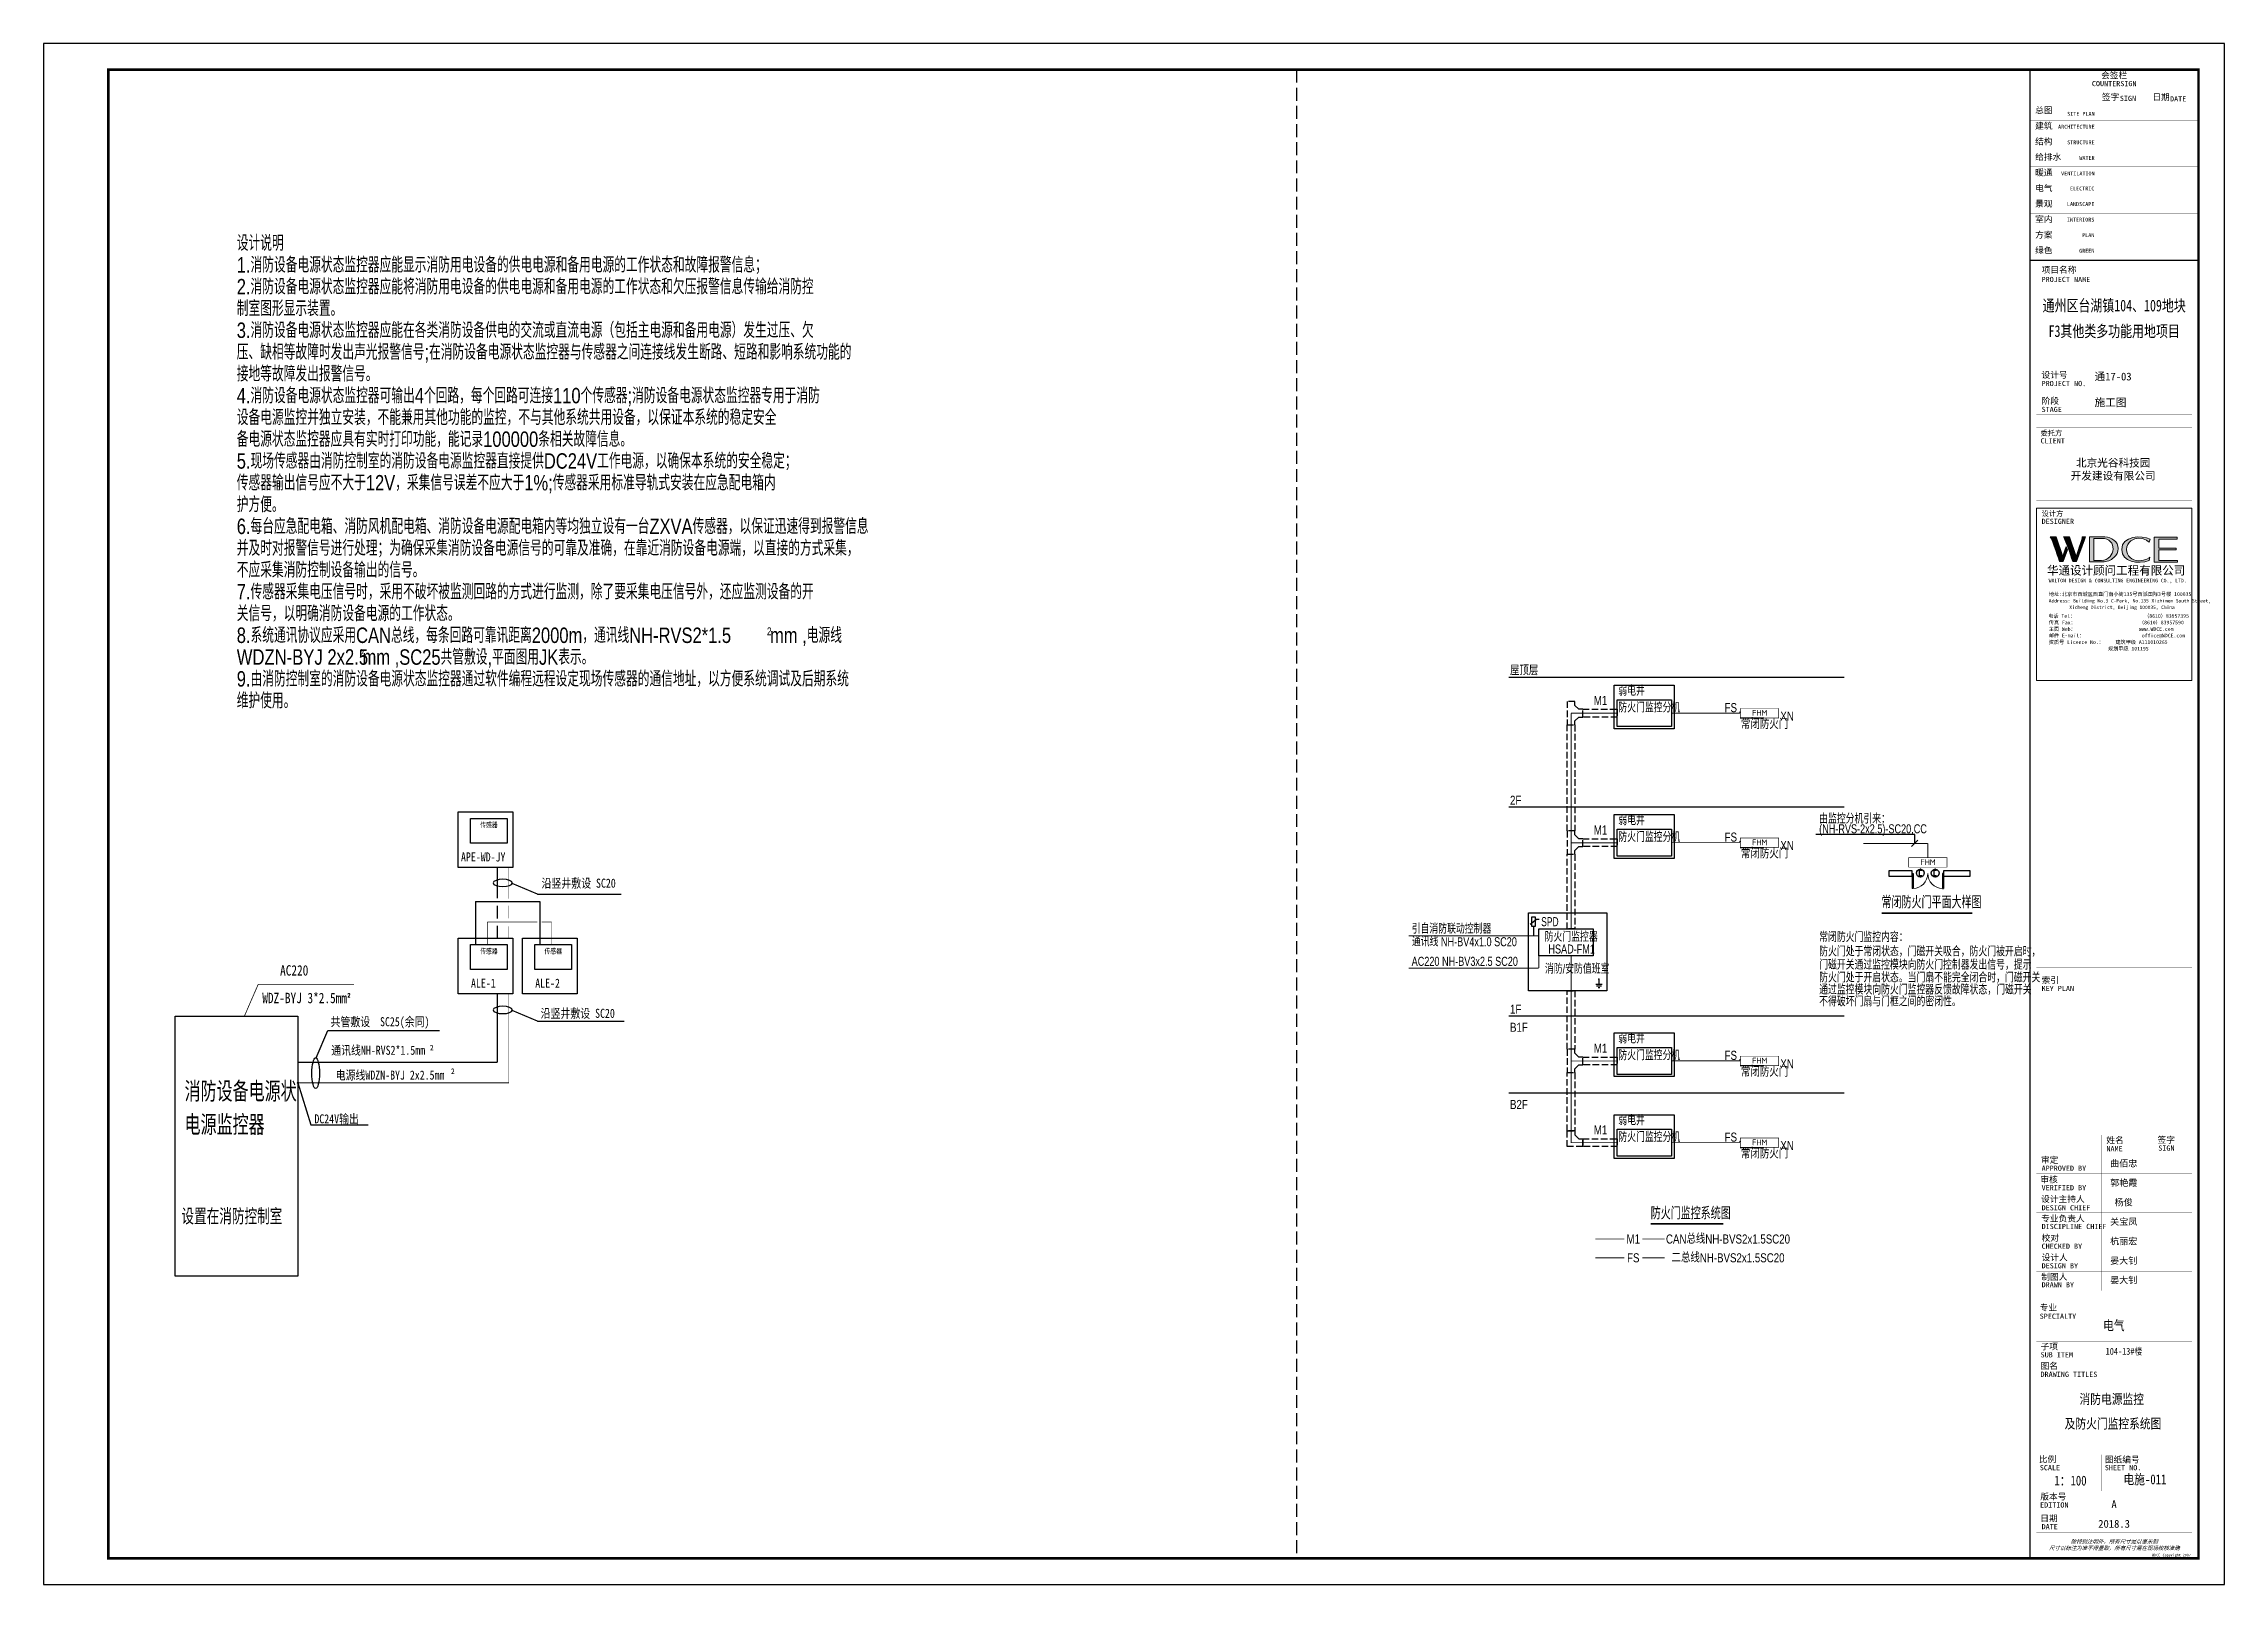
# Model space of a CAD drawing. Extents: x -54686 to 596156, y -555137 to 71395.
# Drawn here: x 359897 to 443997, y -555137 to -495737 of the extents above; entities that cross this region are included whole.
import ezdxf
from ezdxf.enums import TextEntityAlignment as Align

# ---------------------------------------------------------------- set-up
doc = ezdxf.new("R2010")
doc.units = 0
doc.header["$LTSCALE"] = 1000
doc.linetypes.add('CONTINOUS', pattern=[0])
doc.linetypes.add('DASH', pattern=[0.35, 0.25, -0.1])
doc.layers.get('0').update_dxf_attribs({"linetype": 'CONTINUOUS'})
doc.layers.get('Defpoints').update_dxf_attribs({"linetype": 'CONTINUOUS'})
for name, color, linetype in [('CABLETRAY', 4, 'DASH'), ('DIM-照明', 3, 'CONTINUOUS'), ('EQUIP-动力', 3, 'CONTINUOUS'), ('EQUIP-安防', 80, 'CONTINUOUS'), ('EQUIP-消防', 3, 'CONTINUOUS'), ('LAYER1', 7, 'CONTINOUS'), ('SHEET_TEXT', 7, 'CONTINUOUS'), ('TEL_SYMB', 3, 'CONTINUOUS'), ('TEL_TEXT', 3, 'CONTINUOUS'), ('TEL_TITLE', 6, 'CONTINUOUS'), ('WALL', 9, 'CONTINUOUS'), ('WINDOW', 4, 'CONTINUOUS'), ('WIRE', 4, 'CONTINUOUS'), ('WIRE-照明', 1, 'CONTINUOUS'), ('智能疏散灯', 3, 'CONTINOUS'), ('电源监控设备', 210, 'CONTINUOUS'), ('电源线', 130, 'CONTINUOUS'), ('通讯线', 90, 'CONTINUOUS'), ('配电箱', 50, 'CONTINUOUS')]:
    doc.layers.add(name, color=color, linetype=linetype)
doc.styles.add('-宋体', font='', dxfattribs={"width": 0.8})
doc.styles.add('_COMPLEX', font='ROS', dxfattribs={"width": 0.6, "bigfont": 'JD'})
doc.styles.add('_HZTXT', font='ROS', dxfattribs={"width": 0.8, "bigfont": 'JD'})
doc.styles.add('_JD', font='ROS', dxfattribs={"width": 0.8, "bigfont": 'JD'})
doc.styles.add('_TEL_DIM', font='SIMPLEX', dxfattribs={"width": 0.8, "height": 3.5, "bigfont": 'HZTXT'})
doc.styles.add('H-图名', font='', dxfattribs={"width": 0.8, "height": 9})
doc.styles.add('hwxh', font='STXIHEI.TTF')
doc.styles.add('JD', font='ROS', dxfattribs={"width": 0.8, "height": 600, "bigfont": 'HZTXT'})
doc.styles.get("Standard").update_dxf_attribs({"font": 'GBENOR', "bigfont": 'GBCBIG'})
doc.styles.add('Y', font='ros.shx', dxfattribs={"width": 0.7, "bigfont": 'jd.shx'})
doc.styles.add('华文细黑', font='STXIHEI.TTF', dxfattribs={"height": 10})
doc.styles.get('-宋体').set_extended_font_data('NSimSun')
doc.styles.get('H-图名').set_extended_font_data('SimSun')

msp = doc.modelspace()

# ---------------------------------------------------------------- texts
at = {"style": '华文细黑'}
for s, height, p in [('会签栏', 240, (439747, -496837)), ('COUNTERSIGN', 200, (439747, -497177))]:
    msp.add_text(s, height=height, dxfattribs=at).set_placement(p, align=Align.TOP_CENTER)
for s, height, p in [('签字', 240, (439274, -497674)), ('SIGN', 200, (439965, -497748)), ('日期', 240, (441217, -497679)), ('DATE', 200, (441901, -497767)), ('总图', 240, (436697, -498187)), ('结构', 240, (436697, -499387)), ('建筑', 240, (436697, -498787)), ('给排水', 240, (436697, -499987)), ('暖通', 240, (436697, -500587)), ('电气', 240, (436697, -501187)), ('景观', 240, (436697, -501787)), ('室内', 240, (436697, -502387)), ('绿色', 240, (436697, -503587)), ('方案', 240, (436697, -502987)), ('项目名称', 240, (436947, -504337)), ('PROJECT NAME', 200, (436947, -504729)), ('设计号', 240, (436942, -508389)), ('PROJECT NO.', 200, (436947, -508740)), ('阶段', 240, (436947, -509390)), ('STAGE', 200, (436947, -509740)), ('委托方', 200, (436907, -510651)), ('CLIENT', 200, (436907, -510951)), ('设计方', 200, (436947, -513754)), ('DESIGNER', 200, (436947, -514054)), ('KEY PLAN', 200, (436947, -532063)), ('索引', 240, (436947, -531723)), ('姓名', 240, (439446, -537890)), ('签字', 240, (441416, -537880)), ('SIGN', 200, (441447, -538217)), ('审定', 240, (436924, -538656)), ('APPROVED BY', 200, (436947, -538993)), ('NAME', 200, (439447, -538241)), ('审核', 240, (436901, -539408)), ('VERIFIED BY', 200, (436947, -539745)), ('设计主持人', 240, (436929, -540161)), ('DESIGN CHIEF', 200, (436947, -540518)), ('专业负责人', 240, (436930, -540911)), ('DISCIPLINE CHIEF', 200, (436947, -541239)), ('校对', 240, (436947, -541661)), ('CHECKED BY', 200, (436947, -542000)), ('设计人', 240, (436947, -542411)), ('制图人', 240, (436936, -543161)), ('DESIGN BY', 200, (436947, -542754)), ('DRAWN BY', 200, (436947, -543487)), ('SPECIALTY', 200, (436874, -544699)), ('专业', 240, (436874, -544344)), ('SUB ITEM', 200, (436909, -546187)), ('子项', 240, (436909, -545845)), ('图名', 240, (436906, -546596)), ('DRAWING TITLES', 200, (436906, -546937)), ('比例', 240, (436841, -550195)), ('SCALE', 200, (436878, -550537)), ('SHEET NO.', 200, (439386, -550537)), ('图纸编号', 240, (439386, -550205)), ('版本号', 240, (436896, -551634)), ('EDITION', 200, (436890, -551976)), ('日期', 240, (436896, -552469)), ('DATE', 200, (436947, -552811))]:
    msp.add_text(s, height=height, dxfattribs=at).set_placement(p, align=Align.TOP_LEFT)
for s, p in [('SITE PLAN', (438991, -498367)), ('ARCHITECTURE', (438991, -498867)), ('STRUCTURE', (438991, -499467)), ('WATER', (438991, -500067)), ('VENTILATION', (438991, -500667)), ('LANDSCAPE', (438982, -501848)), ('ELECTRIC', (438982, -501248)), ('INTERIORS', (438982, -502448)), ('GREEN', (438982, -503648)), ('PLAN', (438982, -503048))]:
    msp.add_text(s, height=150, dxfattribs=at).set_placement(p, align=Align.TOP_RIGHT)
at = {"color": 4, "style": '华文细黑', "width": 0.75}
for s, p in [('通州区台湖镇104、109地块', (439747, -506059)), ('F3其他类多功能用地项目', (439747, -507046))]:
    msp.add_text(s, height=450, dxfattribs=at).set_placement(p, align=Align.CENTER)
at = {"color": 4, "style": '华文细黑'}
for s, p in [('A', (439743, -552196)), ('2018.3', (439743, -552953))]:
    msp.add_text(s, height=300, dxfattribs=at).set_placement(p, align=Align.CENTER)
at = {"style": '华文细黑', "oblique": 20}
for s, p in [('尺寸以标注为准不得量取，所有尺寸需在现场校核准确', (439747, -553737)), ('除特别注明外，所有尺寸是以毫米制', (439747, -553487))]:
    msp.add_text(s, height=150, dxfattribs=at).set_placement(p, align=Align.MIDDLE_CENTER)
at = {"color": 4, "ltscale": 0.001, "char_height": 300, "width": 5848.95, "style": '华文细黑'}
for s, insert, attachment_point in [('通17-03', (438990, -508586), 4), ('施工图', (438990, -509586), 4), ('北京光谷科技园\\P开发建设有限公司', (439707, -512166), 5)]:
    msp.add_mtext(s, dxfattribs=dict(at, insert=insert, attachment_point=attachment_point))
at = {"color": 7, "style": '_TEL_DIM', "flags": 1}
for tag, p in [('REMARK', (425784, -521732)), ('A', (425784, -521732)), ('REMARK', (425784, -526723)), ('A', (425784, -526723)), ('REMARK', (425784, -535138)), ('A', (425784, -535138)), ('REMARK', (425784, -538290)), ('A', (425784, -538290))]:
    msp.add_attdef(tag, text='', height=0.02, dxfattribs=at).set_placement(p, align=Align.MIDDLE_CENTER)
at = {"color": 7, "flags": 1}
for p in [(425784, -521732), (425784, -526723), (425784, -535138), (425784, -538290)]:
    msp.add_attdef('A', text='防火门磁释放器1', height=0.014, dxfattribs=at).set_placement(p, align=Align.MIDDLE_CENTER)
at = {"layer": 'EQUIP-消防', "ltscale": 10}
for p in [(426077, -521540), (426077, -526531), (432568, -527295), (426077, -534945), (426077, -538098)]:
    msp.add_attdef('FHM', text='RD', height=224, dxfattribs=at).set_placement(p, align=Align.MIDDLE_CENTER)
at = {"layer": 'SHEET_TEXT', "style": '华文细黑'}
for tag, p in [('曲佰忠', (440115, -538782)), ('郭艳霞', (440115, -539532)), ('杨俊', (440115, -540282)), ('关宝凤', (440115, -541032)), ('杭丽宏', (440115, -541782)), ('晏大钊', (440115, -542532)), ('晏大钊', (440115, -543282))]:
    msp.add_attdef(tag, text='', height=250, dxfattribs=at).set_placement(p, align=Align.TOP_CENTER)
at = {"layer": 'TEL_SYMB', "color": 7}
for s, p in [('常闭防火门平面大样图', (430774, -529080)), ('防火门监控系统图', (421871, -541068))]:
    msp.add_text(s, height=482.3, dxfattribs=at).set_placement(p)
at = {"layer": 'TEL_TEXT', "width": 0.8}
for s, height, style, p in [('设计说明', 595.3, '_JD', (367345, -503724)), ('1.消防设备电源状态监控器应能显示消防用电设备的供电电源和备用电源的工作状态和故障报警信息；', 595.35, '_JD', (367345, -504564)), ('2.消防设备电源状态监控器应能将消防用电设备的供电电源和备用电源的工作状态和欠压报警信息传输给消防控', 595.35, '_JD', (367345, -505404)), ('制室图形显示装置。', 595.3, '_JD', (367345, -506244)), ('3.消防设备电源状态监控器应能在各类消防设备供电的交流或直流电源（包括主电源和备用电源）发生过压、欠', 595.35, '_JD', (367345, -507084)), ('压、缺相等故障时发出声光报警信号;在消防设备电源状态监控器与传感器之间连接线发生断路、短路和影响系统功能的', 595.35, '_JD', (367345, -507924)), ('接地等故障发出报警信号。', 595.35, '_JD', (367345, -508764)), ('4.消防设备电源状态监控器可输出4个回路，每个回路可连接110个传感器;消防设备电源状态监控器专用于消防', 595.35, '_JD', (367345, -509604)), ('设备电源监控并独立安装，不能兼用其他功能的监控，不与其他系统共用设备，以保证本系统的稳定安全', 595.35, '_JD', (367345, -510444)), ('备电源状态监控器应具有实时打印功能，能记录100000条相关故障信息。', 595.35, '_JD', (367345, -511284)), ('5.现场传感器由消防控制室的消防设备电源监控器直接提供DC24V工作电源，以确保本系统的安全稳定；', 595.35, '_JD', (367345, -512124)), ('传感器输出信号应不大于12V，采集信号误差不应大于1%;传感器采用标准导轨式安装在应急配电箱内', 595.35, '_JD', (367345, -512964)), ('护方便。', 595.3, '_JD', (367345, -513804)), ('6.每台应急配电箱、消防风机配电箱、消防设备电源配电箱内等均独立设有一台ZXVA传感器，以保证迅速得到报警信息', 595.35, '_JD', (367345, -514644)), ('并及时对报警信号进行处理；为确保采集消防设备电源信号的可靠及准确，在靠近消防设备电源端，以直接的方式采集，', 595.35, '_JD', (367345, -515484)), ('不应采集消防控制设备输出的信号。', 595.35, '_JD', (367345, -516324)), ('7.传感器采集电压信号时，采用不破坏被监测回路的方式进行监测，除了要采集电压信号外，还应监测设备的开', 595.35, '_JD', (367345, -517164)), ('关信号，以明确消防设备电源的工作状态。', 595.35, '_JD', (367345, -518004)), ('8.系统通讯协议应采用CAN总线，每条回路可靠讯距离2000m，通讯线NH-RVS2*1.5', 595.35, '_JD', (367345, -518844)), ('2', 300, '_JD', (387791, -518544)), ('mm ,电源线', 595.3, '_JD', (387911, -518844)), ('WDZN-BYJ 2x2.5', 600, '_JD', (367345, -519684)), ('2', 300, '_JD', (372076, -519384)), ('mm ,SC25共管敷设,平面图用JK表示。', 595.35, '_JD', (372196, -519684)), ('屋顶层', 350, '_HZTXT', (416447, -520082)), ('9.由消防控制室的消防设备电源状态监控器通过软件编程远程设定现场传感器的通信地址，以方便系统调试及后期系统', 595.35, '_JD', (367345, -520524)), ('维护使用。', 595.3, '_JD', (367345, -521364)), ('2F', 350, '_HZTXT', (416447, -525082)), ('1F', 350, '_HZTXT', (416447, -533139)), ('B1F', 350, '_HZTXT', (416447, -533835)), ('B2F', 350, '_HZTXT', (416447, -536810)), ('设置在消防控制室', 607.8, 'JD', (365212, -541262)), ('电气', 379.7, 'H-图名', (439320, -545342)), ('104-13#楼', 265.8, 'H-图名', (439416, -546286)), ('消防电源监控', 379.7, 'H-图名', (438410, -548182)), ('及防火门监控系统图', 379.7, 'H-图名', (437836, -549128)), ('电施-011', 379.7, 'H-图名', (440105, -551278)), ('1：100', 379.7, 'H-图名', (437441, -551325))]:
    msp.add_text(s, height=height, dxfattribs=dict(at, style=style)).set_placement(p)
at = {"layer": 'TEL_TEXT', "color": 7, "style": 'Y', "width": 0.75}
for s, p in [('弱电井', (420624, -520873)), ('防火门监控分机', (420624, -521519)), ('弱电井', (420624, -525864)), ('由监控分机引来：', (428369, -525804)), ('防火门监控分机', (420624, -526510)), ('(NH-RVS-2x2.5)-SC20,CC', (428369, -526183)), ('引自消防联动控制器', (412654, -530045)), ('通讯线 NH-BV4x1.0 SC20', (412664, -530537)), ('防火门监控器', (417782, -530358)), ('HSAD-FM1', (417928, -530817)), ('防火门处于常闭状态，门磁开关吸合，防火门被开启时，', (428369, -530923)), ('常闭防火门监控内容：', (428369, -530368)), ('AC220 NH-BV3x2.5 SC20', (412654, -531292)), ('消防/安防值班室', (417794, -531591)), ('门磁开关通过监控模块向防火门控制器发出信号，提示', (428369, -531434)), ('通过监控模块向防火门监控器反馈故障状态，门磁开关', (428369, -532394)), ('防火门处于开启状态。当门扇不能完全闭合时，门磁开关', (428369, -531927)), ('不得破坏门扇与门框之间的密闭性。', (428369, -532851)), ('弱电井', (420624, -534278)), ('防火门监控分机', (420624, -534925)), ('弱电井', (420624, -537431)), ('防火门监控分机', (420624, -538077))]:
    msp.add_text(s, height=350, dxfattribs=at).set_placement(p)
at = {"layer": 'TEL_TEXT', "style": '_HZTXT', "width": 0.8}
for s, p in [('M1', (419938, -521058)), ('FS', (424962, -521336)), ('M1', (419938, -526053)), ('FS', (424962, -526327)), ('M1', (419938, -534467)), ('FS', (424962, -534741)), ('M1', (419938, -537616)), ('FS', (424962, -537894)), ('M1', (421200, -541823)), ('FS', (421200, -542547)), ('CAN总线NH-BVS2x1.5SC20', (424854, -541823)), ('二总线NH-BVS2x1.5SC20', (424854, -542547))]:
    msp.add_text(s, height=350, dxfattribs=at).set_placement(p, align=Align.MIDDLE_CENTER)
at = {"layer": 'TEL_TEXT', "ltscale": 2, "style": '_COMPLEX', "width": 0.7}
msp.add_text('SPD', height=350, dxfattribs=at).set_placement((417648, -529763))
at = {"layer": 'TEL_TEXT', "style": '_HZTXT', "width": 0.8}
for tag, p in [('常闭防火门', (426264, -521982)), ('XN', (427132, -521661)), ('常闭防火门', (426264, -526973)), ('XN', (427132, -526652)), ('常闭防火门', (426264, -535387)), ('XN', (427132, -535066)), ('XN', (427132, -538219)), ('常闭防火门', (426264, -538540))]:
    msp.add_attdef(tag, text='RD', height=350, dxfattribs=at).set_placement(p, align=Align.MIDDLE_CENTER)
at = {"layer": '电源监控设备', "style": '-宋体', "width": 0.8}
for s, p in [('APE-WD-JY', (375992, -527267)), ('ALE-1', (376378, -532135)), ('ALE-2', (378856, -532135)), ('沿竖井敷设 SC20', (379064, -533296)), ('共管敷设  SC25(余同)', (370962, -533619)), ('通讯线NH-RVS2*1.5mm', (370987, -534720)), ('²', (374785, -534763)), ('电源线WDZN-BYJ 2x2.5mm', (371160, -535677)), ('²', (375599, -535670)), ('DC24V输出', (370338, -537364))]:
    msp.add_text(s, height=350, dxfattribs=at).set_placement(p)
at = {"layer": '电源监控设备'}
for s, insert, char_height, width, attachment_point, style in [('传感器', (376736, -525757), 200, 723.85, 1, '-宋体'), ('沿竖井敷设 SC20', (379099, -527928), 350, 5868.97, 1, '-宋体'), ('传感器', (376736, -530625), 200, 723.85, 1, '-宋体'), ('传感器', (379213, -530625), 200, 723.85, 1, '-宋体'), ('AC220', (370105, -531265), 400, 16702.01, 3, '-宋体'), ('WDZ-BYJ 3*2.5mm{\\fISOCPEUR|b0|i0|c0|p34;²}', (371746, -532330), 400, 16702.01, 3, '-宋体'), ('消防设备电源状电源监控器   ', (365332, -535756), 771.75, 4482.55, 1, '_TEL_DIM')]:
    msp.add_mtext(s, dxfattribs=dict(at, insert=insert, char_height=char_height, width=width, attachment_point=attachment_point, style=style))

# ---------------------------------------------------------------- blocks, each defined once
blk = doc.blocks.new('$equip$00002621')
for p, q in [((-0.19, 0.1), (-0.19, -0.1)), ((0.19, -0.1), (0.19, 0.1)), ((-0.19, -0.1), (0.19, -0.1))]:
    blk.add_line(p, q)
at = {"const_width": 0.04}
blk.add_lwpolyline([(-0.3, 0, 1), (0.3, 0, 1), (-0.3, 0, 0.702733)], format="xyb", dxfattribs=at)
blk.add_circle((0, 0), 0.3)
at = {"color": 1}
for p in [(-0.3, 0), (0, 0.3), (0.3, 0), (0, -0.3)]:
    blk.add_point(p, dxfattribs=at)
at = {"color": 7, "style": '_TEL_DIM', "flags": 1}
blk.add_attdef('A', text='', height=0.000025, dxfattribs=at).set_placement((0, 0), align=Align.MIDDLE_CENTER)
blk = doc.blocks.new('$equip$00001310')
for points in [[(0, 0), (0, -0.38)], [(-0.25, -0.38), (0.25, -0.38)], [(-0.19, -0.5), (0.19, -0.5)], [(-0.06, -0.63), (0.06, -0.63)]]:
    blk.add_lwpolyline(points)
blk.add_point((0, 0))
at = {"flags": 9}
blk.add_attdef('A', (0, 0), '', height=0.00002, dxfattribs=at)
blk = doc.blocks.new('WDCE Copyright200X')
at = {"const_width": 0.016}
blk.add_lwpolyline([(-10.6, 1.26, 1), (-11.4, 1.26, 1)], format="xyb", close=True, dxfattribs=at)
at = {"style": '华文细黑'}
for s, p in [('WDCE ', (-11.46, 0.5)), ('     Copyright ', (-3.51, 0.5))]:
    blk.add_text(s, height=1, dxfattribs=at).set_placement(p, align=Align.BOTTOM_RIGHT)
blk.add_text('c', height=0.6, dxfattribs=at).set_placement((-11.04, 1.35), align=Align.MIDDLE_CENTER)
blk.add_attdef('200X', text='', height=1, dxfattribs=at).set_placement((-0.45, 0.5), align=Align.BOTTOM_RIGHT)
blk = doc.blocks.new('logo2')
h = blk.add_hatch(color=7)
h.paths.add_polyline_path([(19.02, -7.36), (15.84, -7.36), (15.84, -3.97), (18.97, -3.97), (18.97, -4.24), (16.46, -4.24), (16.46, -5.45), (18.81, -5.45), (18.81, -5.69), (16.47, -5.69), (16.47, -7.12), (19.02, -7.12)])
edge = h.paths.add_edge_path()
edge.add_spline(control_points=[(15.26, -4.21), (15.26, -4.21), (15.13, -4.65), (15.13, -4.65), (15.13, -4.65), (14.62, -4.1), (13.73, -4.1), (13.04, -4.1), (12.07, -4.54), (12.08, -5.62), (12.08, -6.49), (12.77, -7.16), (13.73, -7.17), (14.66, -7.17), (15.23, -6.68), (15.23, -6.68), (15.23, -6.68), (15.16, -7.11), (15.16, -7.11), (13.63, -7.7), (11.42, -7.29), (11.41, -5.64), (11.4, -3.72), (14.16, -3.66), (15.26, -4.21)], knot_values=[0, 0, 0, 0, 1, 1, 1, 2, 2, 2, 3, 3, 3, 4, 4, 4, 5, 5, 5, 6, 6, 6, 7, 7, 7, 8, 8, 8, 8], degree=3, periodic=0)
edge = h.paths.add_edge_path(flags=16)
edge.add_spline(control_points=[(10.23, -5.57), (10.23, -5.16), (10.12, -4.83), (9.9, -4.58), (9.63, -4.27), (9.23, -4.12), (8.69, -4.12), (8.69, -4.12), (7.64, -4.12), (7.64, -4.12), (7.64, -4.12), (7.64, -7.1), (7.64, -7.1), (7.64, -7.1), (8.66, -7.1), (8.66, -7.1), (9.13, -7.1), (9.52, -6.93), (9.82, -6.6), (10.09, -6.31), (10.23, -5.96), (10.23, -5.57)], knot_values=[0, 0, 0, 0, 1, 1, 1, 2, 2, 2, 3, 3, 3, 4, 4, 4, 5, 5, 5, 6, 6, 6, 7, 7, 7, 7], degree=3, periodic=0)
edge = h.paths.add_edge_path()
edge.add_spline(control_points=[(10.92, -5.51), (10.92, -5.96), (10.72, -6.37), (10.34, -6.72), (9.92, -7.1), (9.41, -7.29), (8.82, -7.29), (8.82, -7.29), (7.03, -7.29), (7.03, -7.29), (7.03, -7.29), (7.03, -3.92), (7.03, -3.92), (7.03, -3.92), (9.1, -3.92), (9.1, -3.92), (9.59, -3.92), (10.01, -4.06), (10.36, -4.34), (10.73, -4.64), (10.92, -5.03), (10.92, -5.51)], knot_values=[0, 0, 0, 0, 1, 1, 1, 2, 2, 2, 3, 3, 3, 4, 4, 4, 5, 5, 5, 6, 6, 6, 7, 7, 7, 7], degree=3, periodic=0)
at = {"lineweight": 0}
blk.add_lwpolyline([(19.02, -7.36), (15.84, -7.36), (15.84, -3.97), (18.97, -3.97), (18.97, -4.24), (16.46, -4.24), (16.46, -5.45), (18.81, -5.45), (18.81, -5.69), (16.47, -5.69), (16.47, -7.12), (19.02, -7.12), (19.02, -7.36)], dxfattribs=at)
for points, knots in [([(10.92, -5.51), (10.92, -5.96), (10.72, -6.37), (10.34, -6.72), (9.92, -7.1), (9.41, -7.29), (8.82, -7.29), (8.82, -7.29), (7.03, -7.29), (7.03, -7.29), (7.03, -7.29), (7.03, -3.92), (7.03, -3.92), (7.03, -3.92), (9.1, -3.92), (9.1, -3.92), (9.59, -3.92), (10.01, -4.06), (10.36, -4.34), (10.73, -4.64), (10.92, -5.03), (10.92, -5.51)], [0, 0, 0, 0, 1, 1, 1, 2, 2, 2, 3, 3, 3, 4, 4, 4, 5, 5, 5, 6, 6, 6, 7, 7, 7, 7]), ([(10.23, -5.57), (10.23, -5.16), (10.12, -4.83), (9.9, -4.58), (9.63, -4.27), (9.23, -4.12), (8.69, -4.12), (8.69, -4.12), (7.64, -4.12), (7.64, -4.12), (7.64, -4.12), (7.64, -7.1), (7.64, -7.1), (7.64, -7.1), (8.66, -7.1), (8.66, -7.1), (9.13, -7.1), (9.52, -6.93), (9.82, -6.6), (10.09, -6.31), (10.23, -5.96), (10.23, -5.57)], [0, 0, 0, 0, 1, 1, 1, 2, 2, 2, 3, 3, 3, 4, 4, 4, 5, 5, 5, 6, 6, 6, 7, 7, 7, 7]), ([(15.26, -4.21), (15.26, -4.21), (15.13, -4.65), (15.13, -4.65), (15.13, -4.65), (14.62, -4.1), (13.73, -4.1), (13.04, -4.1), (12.07, -4.54), (12.08, -5.62), (12.08, -6.49), (12.77, -7.16), (13.73, -7.17), (14.66, -7.17), (15.23, -6.68), (15.23, -6.68), (15.23, -6.68), (15.16, -7.11), (15.16, -7.11), (13.63, -7.7), (11.42, -7.29), (11.41, -5.64), (11.4, -3.72), (14.16, -3.66), (15.26, -4.21)], [0, 0, 0, 0, 1, 1, 1, 2, 2, 2, 3, 3, 3, 4, 4, 4, 5, 5, 5, 6, 6, 6, 7, 7, 7, 8, 8, 8, 8])]:
    blk.add_open_spline(points, degree=3, knots=knots, dxfattribs=at)
blk = doc.blocks.new('logo1')
h = blk.add_hatch(color=8)
edge = h.paths.add_edge_path()
edge.add_spline(control_points=[(3.86, -5.21), (3.63, -5.88), (3.39, -6.56), (3.39, -6.56), (3.39, -6.56), (2.5, -3.91), (2.5, -3.91), (2.5, -3.91), (1.8, -3.91), (1.69, -3.91), (2.02, -4.39), (2.95, -7.27), (2.95, -7.27), (2.95, -7.27), (3.44, -7.27), (3.44, -7.27), (3.44, -7.27), (4.03, -5.66), (4.03, -5.66), (4.03, -5.66), (3.86, -5.21), (3.86, -5.21)], knot_values=[0, 0, 0, 0, 1, 1, 1, 2, 2, 2, 3, 3, 3, 4, 4, 4, 5, 5, 5, 6, 6, 6, 7, 7, 7, 7], degree=3, periodic=0)
h = blk.add_hatch(color=7)
edge = h.paths.add_edge_path()
edge.add_spline(control_points=[(6.04, -3.91), (6.09, -4.1), (5.2, -6.56), (5.2, -6.56), (5.2, -6.56), (4.3, -3.91), (4.3, -3.91), (4.3, -3.91), (3.6, -3.91), (3.49, -3.91), (3.82, -4.39), (4.75, -7.27), (4.75, -7.27), (4.75, -7.27), (5.24, -7.27), (5.24, -7.27), (5.24, -7.27), (6.33, -4.3), (6.33, -4.3), (6.33, -4.3), (6.48, -3.91), (6.48, -3.91), (6.48, -3.91), (6.21, -3.91), (6.04, -3.91)], knot_values=[0, 0, 0, 0, 1, 1, 1, 2, 2, 2, 3, 3, 3, 4, 4, 4, 5, 5, 5, 6, 6, 6, 7, 7, 7, 8, 8, 8, 8], degree=3, periodic=0)
at = {"color": 8, "lineweight": 0}
blk.add_open_spline([(3.86, -5.21), (3.63, -5.88), (3.39, -6.56), (3.39, -6.56), (3.39, -6.56), (2.5, -3.91), (2.5, -3.91), (2.5, -3.91), (1.8, -3.91), (1.69, -3.91), (2.02, -4.39), (2.95, -7.27), (2.95, -7.27), (2.95, -7.27), (3.44, -7.27), (3.44, -7.27), (3.44, -7.27), (4.03, -5.66), (4.03, -5.66), (4.03, -5.66), (3.86, -5.21), (3.86, -5.21)], degree=3, knots=[0, 0, 0, 0, 1, 1, 1, 2, 2, 2, 3, 3, 3, 4, 4, 4, 5, 5, 5, 6, 6, 6, 7, 7, 7, 7], dxfattribs=at)
at = {"lineweight": 0}
blk.add_open_spline([(6.04, -3.91), (6.09, -4.1), (5.2, -6.56), (5.2, -6.56), (5.2, -6.56), (4.3, -3.91), (4.3, -3.91), (4.3, -3.91), (3.6, -3.91), (3.49, -3.91), (3.82, -4.39), (4.75, -7.27), (4.75, -7.27), (4.75, -7.27), (5.24, -7.27), (5.24, -7.27), (5.24, -7.27), (6.33, -4.3), (6.33, -4.3), (6.33, -4.3), (6.48, -3.91), (6.48, -3.91), (6.48, -3.91), (6.21, -3.91), (6.04, -3.91)], degree=3, knots=[0, 0, 0, 0, 1, 1, 1, 2, 2, 2, 3, 3, 3, 4, 4, 4, 5, 5, 5, 6, 6, 6, 7, 7, 7, 8, 8, 8, 8], dxfattribs=at)
blk.add_blockref('logo2', (0, 0))
blk = doc.blocks.new('时间-logo')
at = {"layer": 'Defpoints', "lineweight": 0}
blk.add_lwpolyline([(0, -23.46), (-21.17, -23.46), (-21.17, 0), (0, 0), (0, -23.46)], dxfattribs=at)
blk.add_blockref('logo1', (-20.97, 0))
at = {"style": 'hwxh'}
for s, height, p in [('华通设计顾问工程有限公司 ', 1.15, (-19.73, -9.05)), ('WALTON DESIGN & CONSULTING ENGINEERING CO., LTD.', 0.5, (-19.5, -10.1)), ('地址:北京市西城区西直门南小街135号西派国际3号楼 100035', 0.5, (-19.48, -11.94)), ('电话 Tel：                        （8610）83957395 ', 0.5, (-19.56, -14.91)), ('Address: Building No.3 C-Park, No.135 Xizhimen South Street, ', 0.47, (-19.48, -12.83)), ('Xicheng District, Beijing 100035, China ', 0.47, (-16.69, -13.72)), ('传真 Fax：                      （8610）83957590 ', 0.5, (-19.48, -15.8)), ('主页 Web：                      www.WDCE.com ', 0.5, (-19.48, -16.69)), ('邮件 E-mail：                    office@WDCE.com ', 0.5, (-19.48, -17.58)), ('资质号 Licence No.：    建筑甲级 A111010265 ', 0.5, (-19.48, -18.47)), ('   规划甲级 101195', 0.5, (-12.6, -19.36))]:
    blk.add_text(s, height=height, dxfattribs=at).set_placement(p)
blk = doc.blocks.new('$DorLib2D$00000002')
for p, q in [((-0.5, 0), (-0.5, 0.4875)), ((-0.475, 0.4875), (-0.5, 0.4875)), ((-0.475, 0), (-0.475, 0.4875)), ((0.475, 0), (0.475, 0.4875)), ((0.475, 0.4875), (0.5, 0.4875)), ((0.5, 0), (0.5, 0.4875)), ((-0.5, 0), (-0.475, 0)), ((0.5, 0), (0.475, 0))]:
    blk.add_line(p, q)
at = {"lineweight": 13}
for centre, start, end in [((-0.4875, 0), 0, 88.530716), ((0.4875, 0), 91.469284, 180)]:
    blk.add_arc(centre, 0.4875, start, end, dxfattribs=at)

# ---------------------------------------------------------------- hatches: boundary and pattern name
at = {"layer": '电源监控设备'}
h = msp.add_hatch(color=212, dxfattribs=at)
edge = h.paths.add_edge_path()
edge.add_arc((369705, -535802), 25.2, 0, 360)

# ---------------------------------------------------------------- linework, layer by layer
for p, q in [((417230, -529687), (417474, -529487)), ((417474, -529487), (417569, -529487))]:
    msp.add_line(p, q)
at = {"const_width": 50}
for points in [[(436497, -496737), (436497, -504087), (442997, -504087), (442997, -496737)], [(436497, -554137), (442997, -554137), (442997, -504087), (436497, -504087)]]:
    msp.add_lwpolyline(points, close=True, dxfattribs=at)
at = {"const_width": 5}
for points in [[(436497, -497487), (442997, -497487)], [(439082, -497487), (439082, -504087)], [(441087, -497487), (441087, -504087)], [(436497, -498087), (442997, -498087)], [(436497, -498687), (442997, -498687)], [(436497, -499287), (442997, -499287)], [(436497, -499887), (442997, -499887)], [(436497, -500487), (442997, -500487)], [(436497, -501087), (442997, -501087)], [(436497, -501687), (442997, -501687)], [(436497, -502287), (442997, -502287)], [(436497, -502887), (442997, -502887)], [(436497, -502887), (442997, -502887)], [(436497, -503487), (442997, -503487)], [(436497, -504087), (442997, -504087)], [(436747, -509050), (442747, -509050)], [(436747, -510050), (442747, -510050)], [(442747, -513352), (442747, -510525), (436747, -510525), (436747, -513352)], [(436747, -513352), (442747, -513352)], [(436747, -513645), (436747, -531354)], [(436747, -513645), (442747, -513645)], [(436747, -531354), (442747, -531354), (442747, -513645)], [(437247, -520301), (442247, -520301)], [(437247, -525254), (442247, -525254)], [(437247, -530652), (442247, -530652)], [(436747, -531354), (442747, -531354)], [(436747, -532363), (442747, -532363)], [(436747, -543811), (442747, -543811), (442747, -537811), (436747, -537811), (436747, -543811)], [(439247, -537811), (439247, -543811)], [(440997, -537811), (440997, -543811)], [(436747, -538561), (442747, -538561)], [(436747, -539311), (442747, -539311)], [(436747, -540061), (442747, -540061)], [(436747, -540811), (442747, -540811)], [(436747, -541561), (442747, -541561)], [(436747, -542311), (442747, -542311)], [(436747, -543061), (442747, -543061)], [(436747, -544287), (442747, -544287), (442747, -553137), (436747, -553137), (436747, -544287)], [(436747, -545787), (442747, -545787)], [(436747, -546537), (442747, -546537)], [(436747, -550137), (442747, -550137)], [(439247, -550137), (439247, -551537)], [(436747, -551537), (442747, -551537)], [(436747, -552337), (442747, -552337)]]:
    msp.add_lwpolyline(points, dxfattribs=at)
msp.add_lwpolyline([(417282, -529420), (417282, -529755), (417425, -529755), (417425, -529420)], close=True)
for p in [(425329, -521505), (425784, -521732), (425329, -526496), (425784, -526723), (425329, -534910), (425784, -535138), (425329, -538063), (425784, -538290)]:
    msp.add_point(p)
at = {"layer": 'CABLETRAY'}
for p, q in [((418652, -521100), (418652, -522000)), ((418952, -521100), (418652, -521100)), ((418952, -521250), (418952, -521100)), ((419102, -521400), (418952, -521250)), ((419252, -521400), (419102, -521400)), ((419252, -521700), (419252, -521400)), ((419252, -521400), (420584, -521400)), ((419252, -521700), (419252, -521400)), ((420584, -521400), (420584, -521700)), ((418652, -522000), (418952, -522000)), ((418652, -526091), (418652, -522000)), ((418652, -522000), (418952, -522000)), ((418952, -521850), (419102, -521700)), ((418952, -522000), (418952, -521850)), ((418952, -522000), (418952, -526091)), ((419102, -521700), (419252, -521700)), ((420584, -521700), (419252, -521700)), ((418652, -526091), (418652, -526991)), ((418952, -526091), (418652, -526091)), ((418952, -526091), (418652, -526091)), ((418952, -526241), (418952, -526091)), ((419102, -526391), (418952, -526241)), ((419252, -526391), (419102, -526391)), ((419252, -526691), (419252, -526391)), ((419252, -526391), (420584, -526391)), ((419252, -526691), (419252, -526391)), ((420584, -526391), (420584, -526691)), ((418652, -526991), (418952, -526991)), ((418652, -529869), (418652, -526991)), ((418652, -526991), (418952, -526991)), ((418952, -526841), (419102, -526691)), ((418952, -526991), (418952, -526841)), ((418952, -526991), (418952, -529869)), ((419102, -526691), (419252, -526691)), ((420584, -526691), (419252, -526691)), ((418952, -529869), (418652, -529869)), ((418652, -532253), (418952, -532253)), ((418652, -534506), (418652, -532253)), ((418952, -532253), (418952, -534506)), ((418652, -534506), (418652, -535406)), ((418952, -534506), (418652, -534506)), ((418952, -534506), (418652, -534506)), ((418952, -534656), (418952, -534506)), ((419102, -534806), (418952, -534656)), ((419252, -534806), (419102, -534806)), ((419252, -535106), (419252, -534806)), ((419252, -534806), (420584, -534806)), ((419252, -535106), (419252, -534806)), ((420584, -534806), (420584, -535106)), ((418652, -535406), (418952, -535406)), ((418652, -535406), (418952, -535406)), ((418652, -537658), (418652, -535406)), ((418952, -535256), (419102, -535106)), ((418952, -535406), (418952, -535256)), ((418952, -535406), (418952, -537658)), ((419102, -535106), (419252, -535106)), ((420584, -535106), (419252, -535106)), ((418652, -538258), (418652, -537658)), ((418652, -537658), (418952, -537658)), ((418952, -537658), (418652, -537658)), ((418952, -537658), (418952, -537808)), ((418952, -537808), (419102, -537958)), ((419102, -537958), (419252, -537958)), ((419252, -538258), (419252, -537958)), ((419252, -537958), (420584, -537958)), ((419252, -537958), (419252, -538258)), ((420584, -537958), (420584, -538258)), ((419252, -538258), (418652, -538258)), ((420584, -538258), (419252, -538258))]:
    msp.add_line(p, q, dxfattribs=at)
at = {"layer": 'DIM-照明'}
msp.add_line((431931, -526696), (432178, -526449), dxfattribs=at)
for points in [[(432054, -526231), (428242, -526231)], [(432054, -526572), (432054, -526231)]]:
    msp.add_lwpolyline(points, dxfattribs=at)
at = {"layer": 'EQUIP-消防', "ltscale": 10}
for p, q in [((425329, -521732), (426239, -521732)), ((425329, -526723), (426239, -526723)), ((425329, -535138), (426239, -535138)), ((425329, -538290), (426239, -538290))]:
    msp.add_line(p, q, dxfattribs=at)
at = {"layer": 'EQUIP-消防', "ltscale": 10, "const_width": 22.4}
for points in [[(425329, -521368), (425329, -521732), (426807, -521732), (426807, -521368), (425329, -521368), (425329, -521732)], [(425329, -526359), (425329, -526723), (426807, -526723), (426807, -526359), (425329, -526359), (425329, -526723)], [(431820, -527123), (431820, -527487), (433298, -527487), (433298, -527123), (431820, -527123), (431820, -527487)], [(425329, -534774), (425329, -535138), (426807, -535138), (426807, -534774), (425329, -534774), (425329, -535138)], [(425329, -537926), (425329, -538290), (426807, -538290), (426807, -537926), (425329, -537926), (425329, -538290)]]:
    msp.add_lwpolyline(points, dxfattribs=at)
at = {"layer": 'LAYER1', "linetype": 'DASH', "ltscale": 2}
msp.add_line((408217, -496737), (408217, -554137), dxfattribs=at)
at = {"layer": 'TEL_SYMB', "const_width": 70}
for points in [[(430774, -529263), (434278, -529263)], [(421871, -541240), (424668, -541240)]]:
    msp.add_lwpolyline(points, dxfattribs=at)
at = {"layer": 'TEL_TITLE', "color": 6}
msp.add_lwpolyline([(359897, -555137), (443997, -555137), (443997, -495737), (359897, -495737)], close=True, dxfattribs=at)
at = {"layer": 'TEL_TITLE', "color": 6, "const_width": 100}
msp.add_lwpolyline([(362397, -554137), (442997, -554137), (442997, -496737), (362397, -496737)], close=True, dxfattribs=at)
at = {"layer": 'WALL'}
for p, q in [((431959, -527629), (431061, -527629)), ((431061, -527629), (431061, -527829)), ((431061, -527829), (431959, -527829)), ((431959, -527829), (431959, -527629)), ((434192, -527629), (433159, -527629)), ((433159, -527629), (433159, -527829)), ((433159, -527829), (434192, -527829)), ((434192, -527829), (434192, -527629))]:
    msp.add_line(p, q, dxfattribs=at)
at = {"layer": 'WIRE'}
for p, q in [((416397, -520157), (429332, -520157)), ((416397, -525157), (429332, -525157)), ((416397, -533214), (429332, -533214)), ((416397, -536189), (429332, -536189))]:
    msp.add_line(p, q, dxfattribs=at)
at = {"layer": 'WIRE-照明', "linetype": 'ByBlock'}
msp.add_line((417354, -529755), (417354, -530132), dxfattribs=at)
at = {"layer": 'WIRE-照明', "linetype": 'Continuous', "const_width": 35}
for points in [[(418802, -521550), (418802, -529869)], [(418802, -521550), (420584, -521550)], [(422681, -521550), (425329, -521550)], [(418802, -526545), (420584, -526545)], [(422681, -526541), (425329, -526541)], [(432559, -526572), (430079, -526572)], [(432559, -527123), (432559, -526572)], [(412543, -530132), (417556, -530132)], [(412543, -531379), (417556, -531379)], [(417556, -530908), (417556, -531379)], [(418802, -530908), (418802, -538108), (420584, -538108)], [(418802, -534959), (420584, -534959)], [(422681, -534956), (425329, -534956)], [(422681, -538108), (425329, -538108)], [(419744, -541823), (420853, -541823)], [(421547, -541823), (422405, -541823)], [(419744, -542547), (420853, -542547)], [(421547, -542547), (422405, -542547)]]:
    msp.add_lwpolyline(points, dxfattribs=at)
at = {"layer": '智能疏散灯', "color": 3}
for points in [[(420463, -520471), (422775, -520471), (422775, -522158), (420463, -522158)], [(420584, -521031), (422681, -521031), (422681, -522069), (420584, -522069)], [(420463, -525462), (422775, -525462), (422775, -527149), (420463, -527149)], [(420584, -526022), (422681, -526022), (422681, -527061), (420584, -527061)], [(417165, -529251), (420181, -529251), (420181, -532253), (417165, -532253)], [(417556, -529869), (419653, -529869), (419653, -530908), (417556, -530908)], [(420463, -533876), (422775, -533876), (422775, -535563), (420463, -535563)], [(420584, -534436), (422681, -534436), (422681, -535475), (420584, -535475)], [(420463, -537029), (422775, -537029), (422775, -538716), (420463, -538716)], [(420584, -537589), (422681, -537589), (422681, -538628), (420584, -538628)]]:
    msp.add_lwpolyline(points, close=True, dxfattribs=at)
at = {"layer": '电源监控设备'}
for p, q in [((378946, -528522), (377968, -528117)), ((378946, -528522), (382172, -528522)), ((378946, -533421), (377968, -533015)), ((370403, -534841), (370851, -533790)), ((370851, -533790), (375160, -533790)), ((378946, -533421), (382288, -533421)), ((369705, -535802), (370204, -537416)), ((370204, -537416), (372411, -537416))]:
    msp.add_line(p, q, dxfattribs=at)
for points in [[(376362, -525605), (377778, -525605), (377778, -526566), (376362, -526566)], [(376362, -530472), (377778, -530472), (377778, -531434), (376362, -531434)], [(378839, -530472), (380256, -530472), (380256, -531434), (378839, -531434)]]:
    msp.add_lwpolyline(points, close=True, dxfattribs=at)
at = {"layer": '电源监控设备', "const_width": 29.4}
msp.add_lwpolyline([(367641, -533226), (368170, -532008), (371865, -532008)], dxfattribs=at)
at = {"layer": '电源监控设备'}
msp.add_circle((369705, -535802), 25.2, dxfattribs=at)
at = {"layer": '电源监控设备', "extrusion": (0, 0, -1)}
for centre in [(377604, -528095), (377604, -532993)]:
    msp.add_ellipse(centre, major_axis=(369, 0), ratio=0.382856, dxfattribs=at)
at = {"layer": '电源监控设备'}
msp.add_ellipse((370388, -535431), major_axis=(0, -594), ratio=0.243163, dxfattribs=at)
at = {"layer": '电源线'}
for points, const_width in [([(377838, -527501), (377838, -528704)], 22.4), ([(377838, -528975), (377838, -529461)], 22.4), ([(377007, -529603), (378939, -529603)], 28), ([(377007, -529603), (377007, -529603), (377007, -530200)], 22.4), ([(377007, -529603), (377007, -529603), (377007, -530472)], 22.4), ([(377838, -529770), (377838, -530226)], 22.4), ([(379106, -529603), (379484, -529603)], 28), ([(379484, -529603), (379484, -529603), (379484, -530200)], 22.4), ([(379484, -529603), (379484, -529603), (379484, -530472)], 22.4), ([(377838, -532369), (377838, -535802)], 22.4), ([(369705, -535802), (377838, -535802)], 28)]:
    msp.add_lwpolyline(points, dxfattribs=dict(at, const_width=const_width))
at = {"layer": '通讯线'}
for p, q in [((377386, -527501), (377386, -528679)), ((376555, -528805), (376555, -530187)), ((376555, -528805), (376555, -530472)), ((376555, -528805), (379032, -528805)), ((377386, -528981), (377386, -529467)), ((379032, -528805), (379032, -530187)), ((379032, -528805), (379032, -530472)), ((377386, -529751), (377386, -530226)), ((377386, -532369), (377386, -535004)), ((369705, -535004), (377386, -535004))]:
    msp.add_line(p, q, dxfattribs=at)
at = {"layer": '配电箱'}
for points in [[(375888, -525358), (377997, -525358), (377997, -527501), (375888, -527501)], [(375888, -530226), (377997, -530226), (377997, -532369), (375888, -532369)], [(378366, -530226), (380475, -530226), (380475, -532369), (378366, -532369)], [(364967, -533226), (369705, -533226), (369705, -543250), (364967, -543250)]]:
    msp.add_lwpolyline(points, close=True, dxfattribs=at)

# ---------------------------------------------------------------- block references
at = {"ltscale": 0.001, "xscale": 283.4689937531525, "yscale": 283.4689937531525, "zscale": 283.4689937531525}
msp.add_blockref('时间-logo', (442747, -513645), dxfattribs=at)
at = {"xscale": 100, "yscale": 100, "zscale": 100}
msp.add_blockref('WDCE Copyright200X', (442747, -554137), dxfattribs=at).add_auto_attribs({'200X': '2007'})
at = {"layer": 'EQUIP-动力', "linetype": 'ByBlock', "xscale": 500, "yscale": 500, "zscale": 500}
msp.add_blockref('$equip$00001310', (419878, -531807), dxfattribs=at)
at = {"layer": 'EQUIP-安防', "xscale": 500, "yscale": 500, "zscale": 500, "rotation": 270}
for p in [(432273, -527715), (432845, -527715)]:
    msp.add_blockref('$equip$00002621', p, dxfattribs=at)
at = {"layer": 'WINDOW', "xscale": 1200, "yscale": -1200, "zscale": 1200}
msp.add_blockref('$DorLib2D$00000002', (432559, -527729), dxfattribs=at)

msp.set_redraw_order([(e.dxf.handle, doc.entitydb.next_handle()) for e in msp.query("TEXT MTEXT ATTDEF DIMENSION ARC_DIMENSION")])  # texts and dimensions are drawn at this point

doc.saveas('drawing.dxf')
